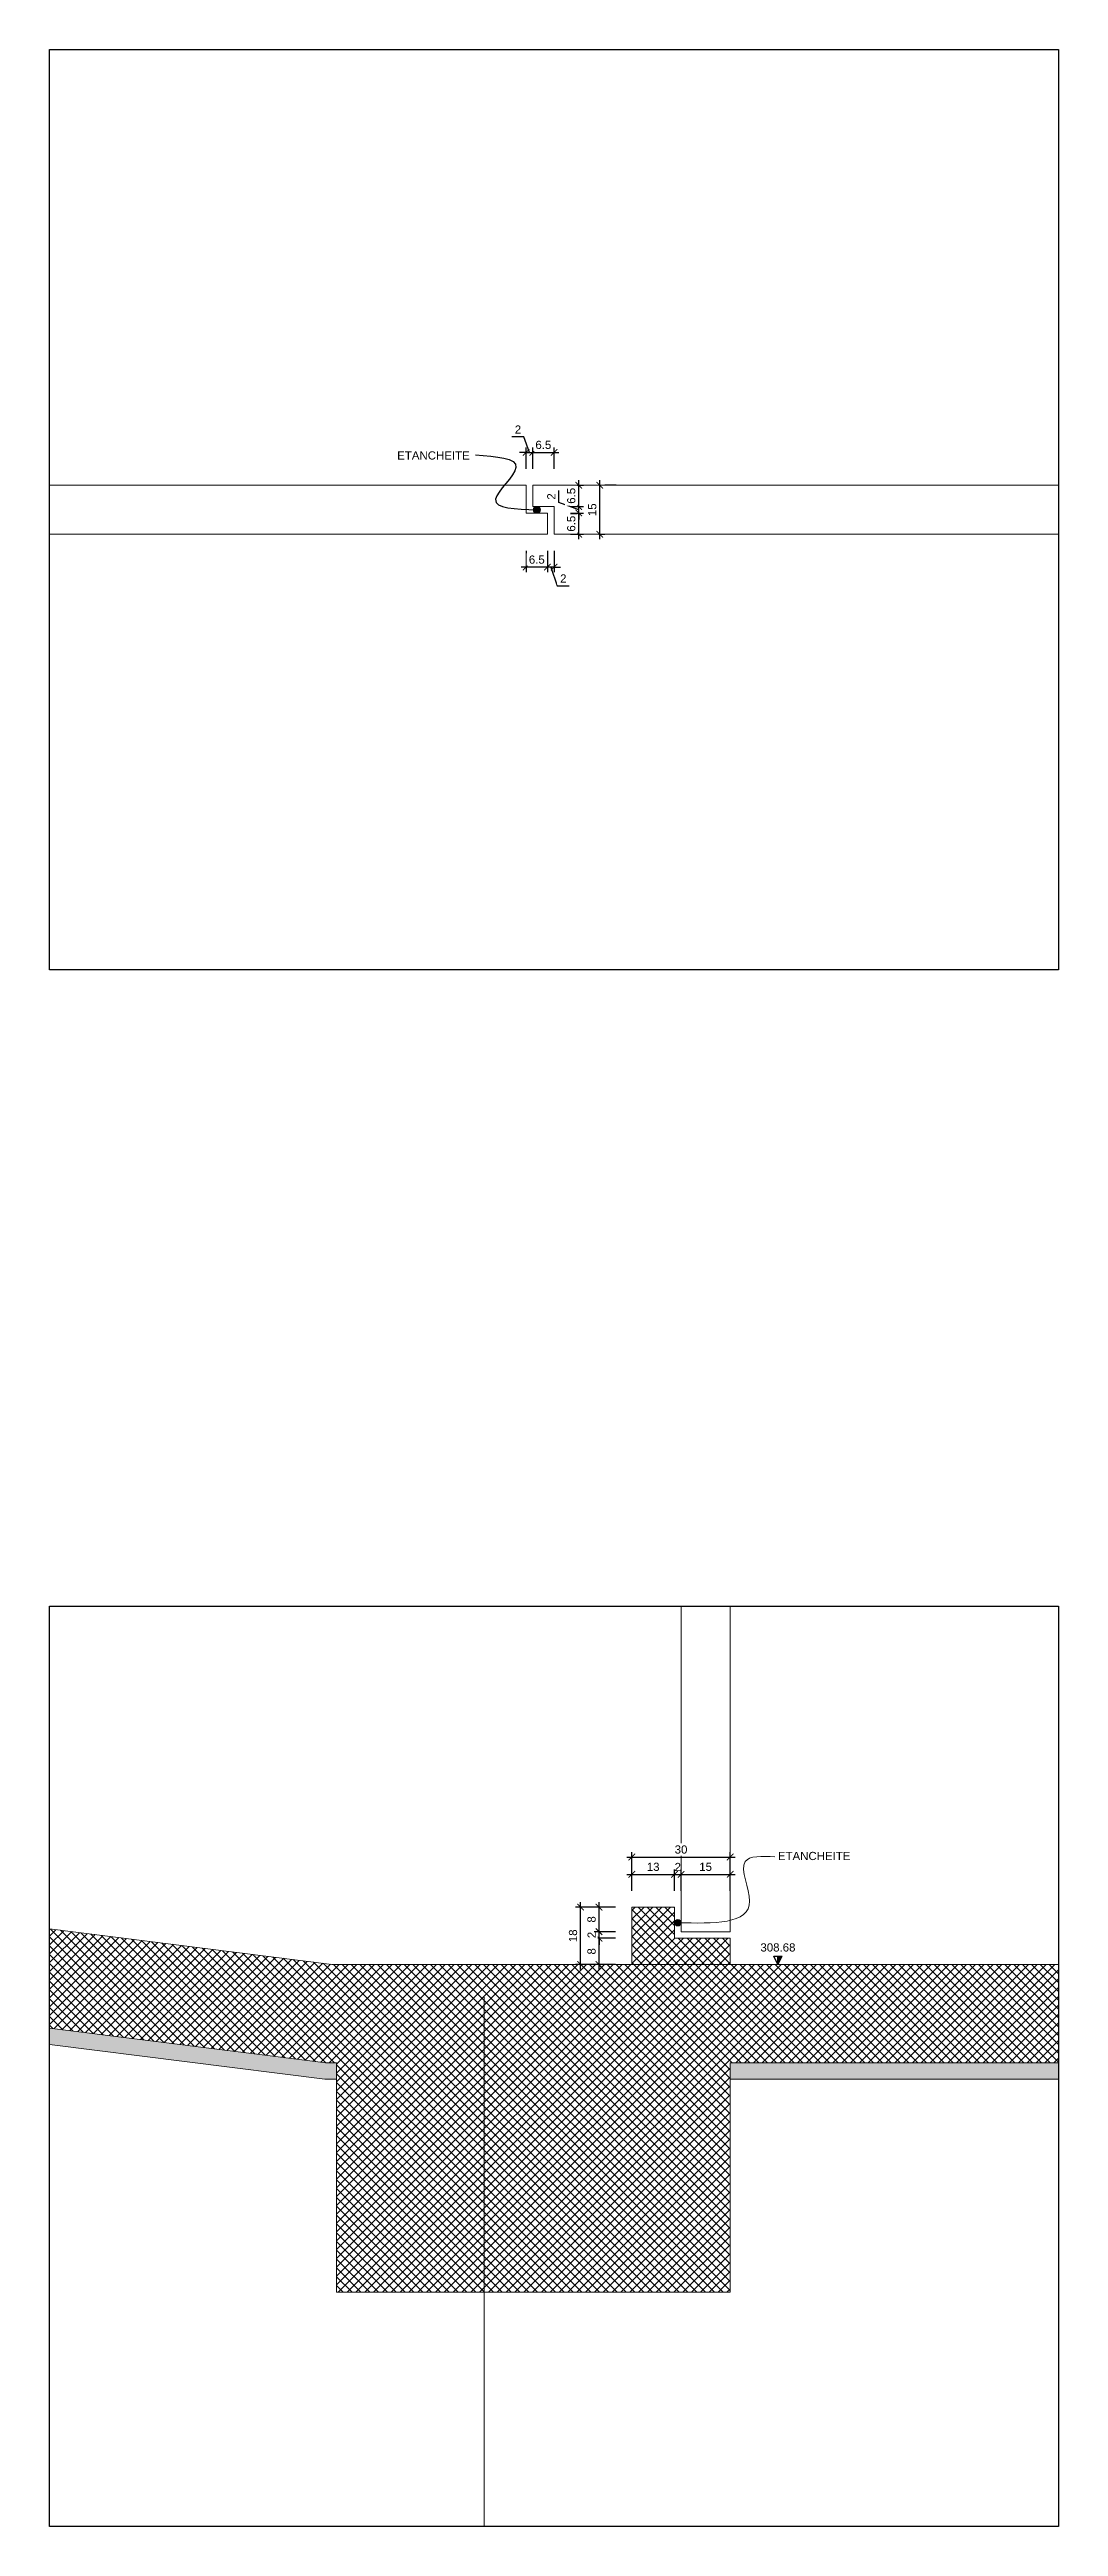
# Model space of a CAD drawing. Extents: x 62300 to 63243, y 108404 to 108784.
# Drawn here: x 63240 to 63243.08, y 108726.13 to 108733.69 of the extents above; entities that cross this region are included whole.
import ezdxf
from ezdxf.enums import TextEntityAlignment as Align

# ---------------------------------------------------------------- set-up
doc = ezdxf.new("R2010")
doc.units = 0
doc.header["$MEASUREMENT"] = 0
for name, color, linetype in [('Dime', 6, 'Continuous'), ('LIN010CO', 2, 'Continuous'), ('LIN018CO', 6, 'Continuous'), ('LIN025CO', 7, 'Continuous'), ('LIN035CO', 1, 'Continuous'), ('LIN050CO', 3, 'Continuous'), ('TEXT035', 1, 'Continuous')]:
    doc.layers.add(name, color=color, linetype=linetype)
doc.layers.add('no_plot', color=5, linetype='Continuous', plot=False)
doc.styles.add('ARIAL', font='arial.ttf')
doc.linetypes.add('INTERRUPTION', pattern='A,0.5,-0.1,["V",Standard,S=0.1,R=0,X=-0.1,Y=-0.1],0', length=0.6)
doc.linetypes.add('ROCK', pattern='A,0.25,-0.18,["<",Standard,S=0.18,R=90,X=0,Y=-0.09],0,["-",Standard,S=0.18,R=45,X=-0.111213,Y=-0.238491],0.25', length=0.68)
doc.dimstyles.new('DIME1-1_100', dxfattribs={"dimtxt": 0.25, "dimasz": 0.2, "dimexe": 0.15, "dimexo": 0.5, "dimgap": 0.1, "dimtad": 1, "dimdec": 0, "dimlfac": 100, "dimzin": 4, "dimdsep": 46, "dimtxsty": 'ARIAL', "dimblk1": 'ARCHTICK', "dimblk2": 'ARCHTICK', "dimsah": 1, "dimcen": 0.09, "dimdle": 0.15, "dimclrd": 6, "dimclre": 6, "dimclrt": 1, "dimaunit": 2, "dimadec": 0, "dimazin": 0, "dimtfac": 1, "dimtdec": 0, "dimtmove": 0, "dimatfit": 1, "dimldrblk": 'ARCHTICK', "dimfxl": 1, "dimtolj": 1, "dimtzin": 0, "dimarcsym": 0})

msp = doc.modelspace()

# ---------------------------------------------------------------- texts
at = {"layer": 'TEXT035', "style": 'ARIAL'}
for p in [(63241.0638, 108732.4398), (63242.2245, 108728.1669)]:
    msp.add_text('ETANCHEITE', height=0.025, dxfattribs=at).set_placement(p)

# ---------------------------------------------------------------- blocks, each defined once
blk = doc.blocks.new('LIVELLI1')
at = {"layer": 'LIN018CO'}
blk.add_solid([(0, 0.25), (0, 0), (0.125, 0.25)], dxfattribs=at)
at = {"layer": 'LIN035CO'}
for p, q in [((-0.125, 0.25), (0.125, 0.25)), ((0, 0), (-0.125, 0.25)), ((0, 0), (0, 0.25)), ((0, 0), (0.125, 0.25))]:
    blk.add_line(p, q, dxfattribs=at)
at = {"layer": 'TEXT035', "style": 'ARIAL'}
blk.add_attdef('VALORE', text='', height=0.25, dxfattribs=at).set_placement((0, 0.395), align=Align.CENTER)
blk = doc.blocks.new('_ARCHTICK')
at = {"color": 0, "linetype": 'ByBlock', "const_width": 0.15}
blk.add_lwpolyline([(-0.5, -0.5), (0.5, 0.5)], dxfattribs=at)
blk = doc.blocks.new('*D79')
at = {"layer": 'Defpoints', "color": 0, "lineweight": 0, "transparency": 16777216}
for p in [(63242.0792, 108728.1234), (63241.9292, 108728.0234), (63242.0792, 108728.0234)]:
    blk.add_point(p, dxfattribs=at)
at = {"layer": 'Dime', "color": 6, "lineweight": -2, "transparency": 16777216}
for p, q in [((63241.9142, 108728.1234), (63242.0942, 108728.1234)), ((63241.9292, 108728.0734), (63241.9292, 108728.1384)), ((63242.0792, 108728.0734), (63242.0792, 108728.1384))]:
    blk.add_line(p, q, dxfattribs=at)
at = {"layer": 'Dime', "color": 6, "lineweight": -2, "transparency": 16777216, "xscale": 0.02, "yscale": 0.02, "zscale": 0.02, "rotation": 180}
blk.add_blockref('_ARCHTICK', (63241.9292, 108728.1234), dxfattribs=at)
at = {"layer": 'Dime', "color": 6, "lineweight": -2, "transparency": 16777216, "xscale": 0.02, "yscale": 0.02, "zscale": 0.02}
blk.add_blockref('_ARCHTICK', (63242.0792, 108728.1234), dxfattribs=at)
at = {"layer": 'Dime', "color": 1, "transparency": 16777216, "insert": (63242.0042, 108728.1462), "char_height": 0.025, "attachment_point": 5, "style": 'ARIAL'}
blk.add_mtext('\\A1;15', dxfattribs=at)
blk = doc.blocks.new('*D80')
at = {"layer": 'Defpoints', "color": 0, "lineweight": 0, "transparency": 16777216}
for p in [(63242.0792, 108728.1762), (63241.7792, 108728.0234), (63242.0792, 108728.0234)]:
    blk.add_point(p, dxfattribs=at)
at = {"layer": 'Dime', "color": 6, "lineweight": -2, "transparency": 16777216}
for p, q in [((63241.7642, 108728.1762), (63242.0942, 108728.1762)), ((63241.7792, 108728.0734), (63241.7792, 108728.1912)), ((63242.0792, 108728.0734), (63242.0792, 108728.1912))]:
    blk.add_line(p, q, dxfattribs=at)
at = {"layer": 'Dime', "color": 6, "lineweight": -2, "transparency": 16777216, "xscale": 0.02, "yscale": 0.02, "zscale": 0.02, "rotation": 180}
blk.add_blockref('_ARCHTICK', (63241.7792, 108728.1762), dxfattribs=at)
at = {"layer": 'Dime', "color": 6, "lineweight": -2, "transparency": 16777216, "xscale": 0.02, "yscale": 0.02, "zscale": 0.02}
blk.add_blockref('_ARCHTICK', (63242.0792, 108728.1762), dxfattribs=at)
at = {"layer": 'Dime', "color": 1, "transparency": 16777216, "insert": (63241.9292, 108728.199), "char_height": 0.025, "attachment_point": 5, "style": 'ARIAL', "bg_fill": 3, "box_fill_scale": 1.25, "bg_fill_color": 256, "bg_fill_true_color": 13158600, "bg_fill_transparency": 0}
blk.add_mtext('\\A1;30', dxfattribs=at)
blk = doc.blocks.new('*D81')
at = {"layer": 'Defpoints', "color": 0, "lineweight": 0, "transparency": 16777216}
for p in [(63241.9092, 108728.1234), (63241.7792, 108728.0234), (63241.9092, 108728.0234)]:
    blk.add_point(p, dxfattribs=at)
at = {"layer": 'Dime', "color": 6, "lineweight": -2, "transparency": 16777216}
for p, q in [((63241.7642, 108728.1234), (63241.9242, 108728.1234)), ((63241.7792, 108728.0734), (63241.7792, 108728.1384)), ((63241.9092, 108728.0734), (63241.9092, 108728.1384))]:
    blk.add_line(p, q, dxfattribs=at)
at = {"layer": 'Dime', "color": 6, "lineweight": -2, "transparency": 16777216, "xscale": 0.02, "yscale": 0.02, "zscale": 0.02, "rotation": 180}
blk.add_blockref('_ARCHTICK', (63241.7792, 108728.1234), dxfattribs=at)
at = {"layer": 'Dime', "color": 6, "lineweight": -2, "transparency": 16777216, "xscale": 0.02, "yscale": 0.02, "zscale": 0.02}
blk.add_blockref('_ARCHTICK', (63241.9092, 108728.1234), dxfattribs=at)
at = {"layer": 'Dime', "color": 1, "transparency": 16777216, "insert": (63241.8442, 108728.1462), "char_height": 0.025, "attachment_point": 5, "style": 'ARIAL'}
blk.add_mtext('\\A1;13', dxfattribs=at)
blk = doc.blocks.new('*D82')
at = {"layer": 'Defpoints', "color": 0, "lineweight": 0, "transparency": 16777216}
for p in [(63241.9292, 108728.1234), (63241.9092, 108728.0234), (63241.9292, 108728.0234)]:
    blk.add_point(p, dxfattribs=at)
at = {"layer": 'Dime', "color": 6, "lineweight": -2, "transparency": 16777216}
for p, q in [((63241.8942, 108728.1234), (63241.9442, 108728.1234)), ((63241.9092, 108728.0734), (63241.9092, 108728.1384)), ((63241.9292, 108728.0734), (63241.9292, 108728.1384))]:
    blk.add_line(p, q, dxfattribs=at)
at = {"layer": 'Dime', "color": 6, "lineweight": -2, "transparency": 16777216, "xscale": 0.02, "yscale": 0.02, "zscale": 0.02, "rotation": 180}
blk.add_blockref('_ARCHTICK', (63241.9092, 108728.1234), dxfattribs=at)
at = {"layer": 'Dime', "color": 6, "lineweight": -2, "transparency": 16777216, "xscale": 0.02, "yscale": 0.02, "zscale": 0.02}
blk.add_blockref('_ARCHTICK', (63241.9292, 108728.1234), dxfattribs=at)
at = {"layer": 'Dime', "color": 1, "transparency": 16777216, "insert": (63241.9192, 108728.1459), "char_height": 0.025, "attachment_point": 5, "style": 'ARIAL'}
blk.add_mtext('\\A1;2', dxfattribs=at)
blk = doc.blocks.new('*D83')
at = {"layer": 'Defpoints', "color": 0, "lineweight": 0, "transparency": 16777216}
for p in [(63241.7792, 108727.9284), (63241.7792, 108727.8484)]:
    blk.add_point(p, dxfattribs=at)
at = {"layer": 'Dime', "color": 6, "lineweight": -2, "transparency": 16777216}
for p, q in [((63241.7292, 108727.9284), (63241.6642, 108727.9284)), ((63241.6792, 108727.8334), (63241.6792, 108727.9434)), ((63241.7292, 108727.8484), (63241.6642, 108727.8484))]:
    blk.add_line(p, q, dxfattribs=at)
at = {"layer": 'Dime', "color": 6, "lineweight": -2, "transparency": 16777216, "xscale": 0.02, "yscale": 0.02, "zscale": 0.02}
for p, rotation in [((63241.6792, 108727.9284), 90), ((63241.6792, 108727.8484), 270)]:
    blk.add_blockref('_ARCHTICK', p, dxfattribs=dict(at, rotation=rotation))
at = {"layer": 'Dime', "color": 1, "transparency": 16777216, "insert": (63241.6564, 108727.8884), "char_height": 0.025, "attachment_point": 5, "rotation": 90, "style": 'ARIAL', "bg_fill": 3, "box_fill_scale": 1.25, "bg_fill_color": 256, "bg_fill_true_color": 13158600, "bg_fill_transparency": 0}
blk.add_mtext('\\A1;8', dxfattribs=at)
at = {"layer": 'Defpoints', "color": 0, "lineweight": 0, "transparency": 16777216}
blk.add_point((63241.6792, 108727.9284), dxfattribs=at)
blk = doc.blocks.new('*D84')
at = {"layer": 'Defpoints', "color": 0, "lineweight": 0, "transparency": 16777216}
for p in [(63241.7792, 108727.9484), (63241.7792, 108727.9284)]:
    blk.add_point(p, dxfattribs=at)
at = {"layer": 'Dime', "color": 6, "lineweight": -2, "transparency": 16777216}
for p, q in [((63241.7292, 108727.9484), (63241.6642, 108727.9484)), ((63241.7292, 108727.9284), (63241.6642, 108727.9284)), ((63241.6792, 108727.9484), (63241.6792, 108727.9684)), ((63241.6792, 108727.9284), (63241.6792, 108727.9484)), ((63241.6792, 108727.9284), (63241.6792, 108727.9084))]:
    blk.add_line(p, q, dxfattribs=at)
at = {"layer": 'Dime', "color": 6, "lineweight": -2, "transparency": 16777216, "xscale": 0.02, "yscale": 0.02, "zscale": 0.02}
for p, rotation in [((63241.6792, 108727.9484), 270), ((63241.6792, 108727.9284), 90)]:
    blk.add_blockref('_ARCHTICK', p, dxfattribs=dict(at, rotation=rotation))
at = {"layer": 'Dime', "color": 1, "transparency": 16777216, "insert": (63241.6566, 108727.9384), "char_height": 0.025, "attachment_point": 5, "rotation": 90, "style": 'ARIAL', "bg_fill": 3, "box_fill_scale": 1.25, "bg_fill_color": 256, "bg_fill_true_color": 13158600, "bg_fill_transparency": 0}
blk.add_mtext('\\A1;2', dxfattribs=at)
at = {"layer": 'Defpoints', "color": 0, "lineweight": 0, "transparency": 16777216}
blk.add_point((63241.6792, 108727.9484), dxfattribs=at)
blk = doc.blocks.new('*D85')
at = {"layer": 'Defpoints', "color": 0, "lineweight": 0, "transparency": 16777216}
for p in [(63241.7792, 108728.0234), (63241.7792, 108727.9484)]:
    blk.add_point(p, dxfattribs=at)
at = {"layer": 'Dime', "color": 6, "lineweight": -2, "transparency": 16777216}
for p, q in [((63241.7292, 108728.0234), (63241.6642, 108728.0234)), ((63241.6792, 108727.9334), (63241.6792, 108728.0384)), ((63241.7292, 108727.9484), (63241.6642, 108727.9484))]:
    blk.add_line(p, q, dxfattribs=at)
at = {"layer": 'Dime', "color": 6, "lineweight": -2, "transparency": 16777216, "xscale": 0.02, "yscale": 0.02, "zscale": 0.02}
for p, rotation in [((63241.6792, 108728.0234), 90), ((63241.6792, 108727.9484), 270)]:
    blk.add_blockref('_ARCHTICK', p, dxfattribs=dict(at, rotation=rotation))
at = {"layer": 'Dime', "color": 1, "transparency": 16777216, "insert": (63241.6564, 108727.9859), "char_height": 0.025, "attachment_point": 5, "rotation": 90, "style": 'ARIAL', "bg_fill": 3, "box_fill_scale": 1.25, "bg_fill_color": 256, "bg_fill_true_color": 13158600, "bg_fill_transparency": 0}
blk.add_mtext('\\A1;8', dxfattribs=at)
at = {"layer": 'Defpoints', "color": 0, "lineweight": 0, "transparency": 16777216}
blk.add_point((63241.6792, 108728.0234), dxfattribs=at)
blk = doc.blocks.new('*D86')
at = {"layer": 'Defpoints', "color": 0, "lineweight": 0, "transparency": 16777216}
for p in [(63241.6228, 108728.0234), (63241.7792, 108728.0234), (63241.7792, 108727.8484)]:
    blk.add_point(p, dxfattribs=at)
at = {"layer": 'Dime', "color": 6, "lineweight": -2, "transparency": 16777216}
for p, q in [((63241.7292, 108728.0234), (63241.6078, 108728.0234)), ((63241.6228, 108727.8334), (63241.6228, 108728.0384)), ((63241.7292, 108727.8484), (63241.6078, 108727.8484))]:
    blk.add_line(p, q, dxfattribs=at)
at = {"layer": 'Dime', "color": 6, "lineweight": -2, "transparency": 16777216, "xscale": 0.02, "yscale": 0.02, "zscale": 0.02}
for p, rotation in [((63241.6228, 108728.0234), 90), ((63241.6228, 108727.8484), 270)]:
    blk.add_blockref('_ARCHTICK', p, dxfattribs=dict(at, rotation=rotation))
at = {"layer": 'Dime', "color": 1, "transparency": 16777216, "insert": (63241.6, 108727.9359), "char_height": 0.025, "attachment_point": 5, "rotation": 90, "style": 'ARIAL', "bg_fill": 3, "box_fill_scale": 1.25, "bg_fill_color": 256, "bg_fill_true_color": 13158600, "bg_fill_transparency": 0}
blk.add_mtext('\\A1;18', dxfattribs=at)
blk = doc.blocks.new('*D87')
at = {"layer": 'Defpoints', "color": 0, "lineweight": 0, "transparency": 16777216}
for p in [(63241.6814, 108732.3616), (63241.6814, 108732.3616), (63241.6289, 108732.2116)]:
    blk.add_point(p, dxfattribs=at)
at = {"layer": 'Dime', "color": 6, "lineweight": -2, "transparency": 16777216}
for p, q in [((63241.6814, 108732.1966), (63241.6814, 108732.3766)), ((63241.7314, 108732.3616), (63241.6964, 108732.3616)), ((63241.6789, 108732.2116), (63241.6964, 108732.2116))]:
    blk.add_line(p, q, dxfattribs=at)
at = {"layer": 'Dime', "color": 6, "lineweight": -2, "transparency": 16777216, "xscale": 0.02, "yscale": 0.02, "zscale": 0.02}
for p, rotation in [((63241.6814, 108732.3616), 90), ((63241.6814, 108732.2116), 270)]:
    blk.add_blockref('_ARCHTICK', p, dxfattribs=dict(at, rotation=rotation))
at = {"layer": 'Dime', "color": 1, "transparency": 16777216, "insert": (63241.6587, 108732.2866), "char_height": 0.025, "attachment_point": 5, "rotation": 90, "style": 'ARIAL', "bg_fill": 3, "box_fill_scale": 1.25, "bg_fill_color": 256, "bg_fill_true_color": 13158600, "bg_fill_transparency": 0}
blk.add_mtext('\\A1;15', dxfattribs=at)
blk = doc.blocks.new('*D88')
at = {"layer": 'Defpoints', "color": 0, "lineweight": 0, "transparency": 16777216}
for p in [(63241.4769, 108732.4616), (63241.4569, 108732.3616), (63241.4769, 108732.3616)]:
    blk.add_point(p, dxfattribs=at)
at = {"layer": 'Dime', "color": 6, "lineweight": -2, "transparency": 16777216}
for p, q in [((63241.4502, 108732.5088), (63241.4136, 108732.5088)), ((63241.4569, 108732.4616), (63241.4369, 108732.4616)), ((63241.4669, 108732.4616), (63241.4502, 108732.5088)), ((63241.4569, 108732.4116), (63241.4569, 108732.4766)), ((63241.4569, 108732.4616), (63241.4769, 108732.4616)), ((63241.4569, 108732.4616), (63241.4769, 108732.4616)), ((63241.4769, 108732.4116), (63241.4769, 108732.4766)), ((63241.4769, 108732.4616), (63241.4969, 108732.4616))]:
    blk.add_line(p, q, dxfattribs=at)
at = {"layer": 'Dime', "color": 6, "lineweight": -2, "transparency": 16777216, "xscale": 0.02, "yscale": 0.02, "zscale": 0.02}
blk.add_blockref('_ARCHTICK', (63241.4569, 108732.4616), dxfattribs=at)
at = {"layer": 'Dime', "color": 6, "lineweight": -2, "transparency": 16777216, "xscale": 0.02, "yscale": 0.02, "zscale": 0.02, "rotation": 180}
blk.add_blockref('_ARCHTICK', (63241.4769, 108732.4616), dxfattribs=at)
at = {"layer": 'Dime', "color": 1, "transparency": 16777216, "insert": (63241.4319, 108732.5314), "char_height": 0.025, "attachment_point": 5, "style": 'ARIAL', "bg_fill": 3, "box_fill_scale": 1.25, "bg_fill_color": 256, "bg_fill_true_color": 13158600, "bg_fill_transparency": 0}
blk.add_mtext('\\A1;2', dxfattribs=at)
blk = doc.blocks.new('*D89')
at = {"layer": 'Defpoints', "color": 0, "lineweight": 0, "transparency": 16777216}
for p in [(63241.4769, 108732.3616), (63241.5419, 108732.3616)]:
    blk.add_point(p, dxfattribs=at)
at = {"layer": 'Dime', "color": 6, "lineweight": -2, "transparency": 16777216}
for p, q in [((63241.4619, 108732.4616), (63241.5569, 108732.4616)), ((63241.4769, 108732.4116), (63241.4769, 108732.4766)), ((63241.5419, 108732.4116), (63241.5419, 108732.4766))]:
    blk.add_line(p, q, dxfattribs=at)
at = {"layer": 'Dime', "color": 6, "lineweight": -2, "transparency": 16777216, "xscale": 0.02, "yscale": 0.02, "zscale": 0.02, "rotation": 180}
blk.add_blockref('_ARCHTICK', (63241.4769, 108732.4616), dxfattribs=at)
at = {"layer": 'Dime', "color": 6, "lineweight": -2, "transparency": 16777216, "xscale": 0.02, "yscale": 0.02, "zscale": 0.02}
blk.add_blockref('_ARCHTICK', (63241.5419, 108732.4616), dxfattribs=at)
at = {"layer": 'Dime', "color": 1, "transparency": 16777216, "insert": (63241.5094, 108732.4844), "char_height": 0.025, "attachment_point": 5, "style": 'ARIAL', "bg_fill": 3, "box_fill_scale": 1.25, "bg_fill_color": 256, "bg_fill_true_color": 13158600, "bg_fill_transparency": 0}
blk.add_mtext('\\A1;6.5', dxfattribs=at)
at = {"layer": 'Defpoints', "color": 0, "lineweight": 0, "transparency": 16777216}
blk.add_point((63241.5419, 108732.4616), dxfattribs=at)
blk = doc.blocks.new('*D90')
at = {"layer": 'Defpoints', "color": 0, "lineweight": 0, "transparency": 16777216}
for p in [(63241.5219, 108732.2116), (63241.5419, 108732.2116)]:
    blk.add_point(p, dxfattribs=at)
at = {"layer": 'Dime', "color": 6, "lineweight": -2, "transparency": 16777216}
for p, q in [((63241.5219, 108732.1616), (63241.5219, 108732.0966)), ((63241.5419, 108732.1616), (63241.5419, 108732.0966)), ((63241.5219, 108732.1116), (63241.5019, 108732.1116)), ((63241.5319, 108732.1116), (63241.5519, 108732.0543)), ((63241.5419, 108732.1116), (63241.5619, 108732.1116)), ((63241.5519, 108732.0543), (63241.5885, 108732.0543))]:
    blk.add_line(p, q, dxfattribs=at)
at = {"layer": 'Dime', "color": 1, "transparency": 16777216, "insert": (63241.5702, 108732.0769), "char_height": 0.025, "attachment_point": 5, "style": 'ARIAL', "bg_fill": 3, "box_fill_scale": 1.25, "bg_fill_color": 256, "bg_fill_true_color": 13158600, "bg_fill_transparency": 0}
blk.add_mtext('\\A1;2', dxfattribs=at)
at = {"layer": 'Defpoints', "color": 0, "lineweight": 0, "transparency": 16777216}
blk.add_point((63241.5219, 108732.1116), dxfattribs=at)
at = {"layer": 'Dime', "color": 6, "lineweight": -2, "transparency": 16777216}
blk.add_line((63241.5419, 108732.1116), (63241.5219, 108732.1116), dxfattribs=at)
blk.add_line((63241.5419, 108732.1116), (63241.5219, 108732.1116), dxfattribs=at)
at = {"layer": 'Dime', "color": 6, "lineweight": -2, "transparency": 16777216, "xscale": 0.02, "yscale": 0.02, "zscale": 0.02}
blk.add_blockref('_ARCHTICK', (63241.5219, 108732.1116), dxfattribs=at)
at = {"layer": 'Dime', "color": 6, "lineweight": -2, "transparency": 16777216, "xscale": 0.02, "yscale": 0.02, "zscale": 0.02, "rotation": 180}
blk.add_blockref('_ARCHTICK', (63241.5419, 108732.1116), dxfattribs=at)
blk = doc.blocks.new('*D91')
at = {"layer": 'Defpoints', "color": 0, "lineweight": 0, "transparency": 16777216}
for p in [(63241.4569, 108732.2116), (63241.5219, 108732.2116)]:
    blk.add_point(p, dxfattribs=at)
at = {"layer": 'Dime', "color": 6, "lineweight": -2, "transparency": 16777216}
for p, q in [((63241.4569, 108732.1616), (63241.4569, 108732.0966)), ((63241.5219, 108732.1616), (63241.5219, 108732.0966)), ((63241.5369, 108732.1116), (63241.4419, 108732.1116))]:
    blk.add_line(p, q, dxfattribs=at)
at = {"layer": 'Dime', "color": 6, "lineweight": -2, "transparency": 16777216, "xscale": 0.02, "yscale": 0.02, "zscale": 0.02, "rotation": 180}
blk.add_blockref('_ARCHTICK', (63241.4569, 108732.1116), dxfattribs=at)
at = {"layer": 'Dime', "color": 6, "lineweight": -2, "transparency": 16777216, "xscale": 0.02, "yscale": 0.02, "zscale": 0.02}
blk.add_blockref('_ARCHTICK', (63241.5219, 108732.1116), dxfattribs=at)
at = {"layer": 'Dime', "color": 1, "transparency": 16777216, "insert": (63241.4894, 108732.1344), "char_height": 0.025, "attachment_point": 5, "style": 'ARIAL', "bg_fill": 3, "box_fill_scale": 1.25, "bg_fill_color": 256, "bg_fill_true_color": 13158600, "bg_fill_transparency": 0}
blk.add_mtext('\\A1;6.5', dxfattribs=at)
at = {"layer": 'Defpoints', "color": 0, "lineweight": 0, "transparency": 16777216}
blk.add_point((63241.4569, 108732.1116), dxfattribs=at)
blk = doc.blocks.new('*D92')
at = {"layer": 'Dime', "color": 6, "lineweight": -2, "transparency": 16777216}
for p, q in [((63241.5919, 108732.2766), (63241.6323, 108732.2766)), ((63241.6173, 108732.1966), (63241.6173, 108732.2916)), ((63241.5919, 108732.2116), (63241.6323, 108732.2116))]:
    blk.add_line(p, q, dxfattribs=at)
at = {"layer": 'Dime', "color": 6, "lineweight": -2, "transparency": 16777216, "xscale": 0.02, "yscale": 0.02, "zscale": 0.02}
for p, rotation in [((63241.6173, 108732.2766), 90), ((63241.6173, 108732.2116), 270)]:
    blk.add_blockref('_ARCHTICK', p, dxfattribs=dict(at, rotation=rotation))
at = {"layer": 'Dime', "color": 1, "transparency": 16777216, "insert": (63241.5945, 108732.2441), "char_height": 0.025, "attachment_point": 5, "rotation": 90, "style": 'ARIAL', "bg_fill": 3, "box_fill_scale": 1.25, "bg_fill_color": 256, "bg_fill_true_color": 13158600, "bg_fill_transparency": 0}
blk.add_mtext('\\A1;6.5', dxfattribs=at)
at = {"layer": 'Defpoints', "color": 0, "lineweight": 0, "transparency": 16777216}
for p in [(63241.5419, 108732.2766), (63241.6173, 108732.2766), (63241.5419, 108732.2116)]:
    blk.add_point(p, dxfattribs=at)
blk = doc.blocks.new('*D93')
at = {"layer": 'Defpoints', "color": 0, "lineweight": 0, "transparency": 16777216}
blk.add_point((63241.6173, 108732.2966), dxfattribs=at)
at = {"layer": 'Dime', "color": 6, "lineweight": -2, "transparency": 16777216}
for p, q in [((63241.5562, 108732.3089), (63241.5562, 108732.3454)), ((63241.6173, 108732.2866), (63241.5562, 108732.3089)), ((63241.6173, 108732.2966), (63241.6173, 108732.3166)), ((63241.5919, 108732.2966), (63241.6323, 108732.2966)), ((63241.5919, 108732.2766), (63241.6323, 108732.2766)), ((63241.6173, 108732.2766), (63241.6173, 108732.2966)), ((63241.6173, 108732.2766), (63241.6173, 108732.2966)), ((63241.6173, 108732.2766), (63241.6173, 108732.2566))]:
    blk.add_line(p, q, dxfattribs=at)
at = {"layer": 'Dime', "color": 6, "lineweight": -2, "transparency": 16777216, "xscale": 0.02, "yscale": 0.02, "zscale": 0.02}
for p, rotation in [((63241.6173, 108732.2966), 270), ((63241.6173, 108732.2766), 90)]:
    blk.add_blockref('_ARCHTICK', p, dxfattribs=dict(at, rotation=rotation))
at = {"layer": 'Dime', "color": 1, "transparency": 16777216, "insert": (63241.5336, 108732.3272), "char_height": 0.025, "attachment_point": 5, "rotation": 90, "style": 'ARIAL', "bg_fill": 3, "box_fill_scale": 1.25, "bg_fill_color": 256, "bg_fill_true_color": 13158600, "bg_fill_transparency": 0}
blk.add_mtext('\\A1;2', dxfattribs=at)
at = {"layer": 'Defpoints', "color": 0, "lineweight": 0, "transparency": 16777216}
for p in [(63241.5419, 108732.2966), (63241.5419, 108732.2766)]:
    blk.add_point(p, dxfattribs=at)
blk = doc.blocks.new('*D94')
at = {"layer": 'Dime', "color": 6, "lineweight": -2, "transparency": 16777216}
for p, q in [((63241.5919, 108732.3616), (63241.6323, 108732.3616)), ((63241.6173, 108732.2816), (63241.6173, 108732.3766)), ((63241.5919, 108732.2966), (63241.6323, 108732.2966))]:
    blk.add_line(p, q, dxfattribs=at)
at = {"layer": 'Dime', "color": 6, "lineweight": -2, "transparency": 16777216, "xscale": 0.02, "yscale": 0.02, "zscale": 0.02}
for p, rotation in [((63241.6173, 108732.3616), 90), ((63241.6173, 108732.2966), 270)]:
    blk.add_blockref('_ARCHTICK', p, dxfattribs=dict(at, rotation=rotation))
at = {"layer": 'Dime', "color": 1, "transparency": 16777216, "insert": (63241.5945, 108732.3291), "char_height": 0.025, "attachment_point": 5, "rotation": 90, "style": 'ARIAL', "bg_fill": 3, "box_fill_scale": 1.25, "bg_fill_color": 256, "bg_fill_true_color": 13158600, "bg_fill_transparency": 0}
blk.add_mtext('\\A1;6.5', dxfattribs=at)
at = {"layer": 'Defpoints', "color": 0, "lineweight": 0, "transparency": 16777216}
for p in [(63241.5419, 108732.3616), (63241.6173, 108732.3616), (63241.5419, 108732.2966)]:
    blk.add_point(p, dxfattribs=at)

# ---------------------------------------------------------------- dimensions: what is measured, and where the dimension line sits
at = {"layer": 'Dime'}
dim = msp.add_linear_dim(base=(63242.0792, 108728.1234), p1=(63241.9292, 108728.0234), p2=(63242.0792, 108728.0234), dimstyle='DIME1-1_100', override={"dimscale": 0.1}, dxfattribs=at)
dim.commit()
dim.dimension.update_dxf_attribs({"geometry": '*D79', "text_midpoint": (63242.0042, 108728.1462)})

# ---------------------------------------------------------------- hatches: boundary and pattern name
at = {"layer": 'Dime'}
h = msp.add_hatch(color=256, dxfattribs=at)
h.dxf.hatch_style = 1
h.paths.add_polyline_path([(63241.4794, 108732.2866, 0.988399), (63241.4994, 108732.2864), (63241.4994, 108732.2868, 0.988399)])
h = msp.add_hatch(color=256, dxfattribs=at)
h.dxf.hatch_style = 1
h.paths.add_polyline_path([(63241.9092, 108727.9759, 0.988399), (63241.9292, 108727.9757), (63241.9292, 108727.9761, 0.988399)])
at = {"layer": 'LIN010CO', "lineweight": 0}
h = msp.add_hatch(dxfattribs=at)
h.set_pattern_fill('ANSI37', color=256, scale=0.006, angle=270, style=0)
h.set_pattern_definition([(315, (62971.160645, 108595.46598), (0.0134703842, 0.0134703842), []), (45, (62971.160645, 108595.46598), (-0.0134703842, 0.0134703842), [])])
h.paths.add_polyline_path([(63243.0798, 108727.8484), (63242.0792, 108727.8484), (63242.0792, 108727.9284), (63241.9092, 108727.9284), (63241.9092, 108728.0234), (63241.7792, 108728.0234), (63241.7792, 108727.8484), (63240.8647, 108727.8484), (63240.0039, 108727.9569), (63240.0039, 108727.6545), (63240.8459, 108727.5484), (63240.8792, 108727.5484), (63240.8792, 108727.4984), (63240.8792, 108726.8484), (63242.0792, 108726.8484), (63242.0792, 108727.4984), (63242.0792, 108727.5484), (63243.0798, 108727.5484)])
at = {"layer": 'LIN010CO'}
h = msp.add_hatch(dxfattribs=at)
h.set_pattern_fill('AR-SAND', color=256, scale=0.0005, style=0)
h.set_pattern_definition([(37.5, (62971.160645, 108595.46598), (-0.0008000156, 0.0244706619), [0, -0.019304, 0, -0.02159, 0, -0.0206375]), (7.5, (62971.160645, 108595.46598), (0.022476164, 0.035841255), [0, -0.010414, 0, -0.017399, 0, -0.0066675]), (327.5, (62971.145024, 108595.46598), (0.0395496185, 7.18592e-05), [0, -0.00635, 0, -0.02286, 0, -0.029845]), (317.5, (62971.145024, 108595.46598), (0.0381778226, 0.011146466), [0, -0.003175, 0, -0.014986, 0, -0.017145])])
h.paths.add_polyline_path([(63240.0039, 108727.6545), (63240.0039, 108727.6041), (63240.8428, 108727.4984), (63240.8792, 108727.4984), (63240.8792, 108727.5484), (63240.8459, 108727.5484)])
h.paths.add_polyline_path([(63243.0798, 108727.4984), (63243.0798, 108727.5484), (63242.0792, 108727.5484), (63242.0792, 108727.4984)])

# ---------------------------------------------------------------- linework, layer by layer
at = {"layer": 'Dime'}
msp.add_circle((63241.4894, 108732.2866), 0.01, dxfattribs=at)
msp.add_spline([(63241.3028, 108732.4537), (63241.426, 108732.4159), (63241.3638, 108732.3184), (63241.4894, 108732.2866)], degree=3, dxfattribs=at)
at = {"layer": 'LIN018CO', "linetype": 'INTERRUPTION', "lineweight": 0, "ltscale": 0.1}
msp.add_lwpolyline([(63241.7792, 108727.8484), (63242.0792, 108727.8484)], dxfattribs=at)
at = {"layer": 'LIN025CO', "linetype": 'Continuous', "lineweight": 0}
for points in [[(63240.0039, 108727.6545), (63240.8459, 108727.5484), (63240.8792, 108727.5484), (63240.8792, 108727.4984)], [(63242.0792, 108727.4984), (63242.0792, 108727.5484), (63243.0798, 108727.5484)]]:
    msp.add_lwpolyline(points, dxfattribs=at)
at = {"layer": 'LIN035CO', "linetype": 'Continuous', "lineweight": 0}
for points in [[(63240.0039, 108732.2116), (63241.5219, 108732.2116), (63241.5219, 108732.2766), (63241.4569, 108732.2766), (63241.4569, 108732.3616), (63240.0039, 108732.3616)], [(63243.0798, 108732.3616), (63241.4769, 108732.3616), (63241.4769, 108732.2966), (63241.5419, 108732.2966), (63241.5419, 108732.2116), (63243.0798, 108732.2116)], [(63241.9292, 108728.942), (63241.9292, 108727.9484), (63242.0792, 108727.9484), (63242.0792, 108728.942)]]:
    msp.add_lwpolyline(points, dxfattribs=at)
at = {"layer": 'LIN050CO', "linetype": 'Continuous', "lineweight": 0}
for points in [[(63242.0792, 108727.8484), (63242.0792, 108727.9284), (63241.9092, 108727.9284), (63241.9092, 108728.0234), (63241.7792, 108728.0234), (63241.7792, 108727.8484)], [(63241.7792, 108727.8484), (63240.8647, 108727.8484), (63240.0039, 108727.9569)], [(63243.0798, 108727.8484), (63242.0792, 108727.8484)], [(63241.3292, 108727.7484), (63241.3292, 108726.1339)]]:
    msp.add_lwpolyline(points, dxfattribs=at)
at = {"layer": 'LIN050CO', "linetype": 'ROCK', "lineweight": 0, "ltscale": 0.1, "flags": 128}
msp.add_lwpolyline([(63240.0039, 108727.6041), (63240.8428, 108727.4984), (63240.8792, 108727.4984), (63240.8792, 108726.8484), (63242.0792, 108726.8484), (63242.0792, 108727.4984), (63243.0798, 108727.4984)], dxfattribs=at)
at = {"layer": 'no_plot'}
msp.add_lwpolyline([(63240.0039, 108733.6906), (63243.0798, 108733.6906), (63243.0798, 108730.8825), (63240.0039, 108730.8825)], close=True, dxfattribs=at)

# ---------------------------------------------------------------- block references
at = {"xscale": 0.1, "yscale": 0.1, "zscale": 0.1}
msp.add_blockref('LIVELLI1', (63242.2246, 108727.8484), dxfattribs=at).add_auto_attribs({'VALORE': '308.68'})

msp.set_redraw_order([(e.dxf.handle, doc.entitydb.next_handle()) for e in msp.query("TEXT MTEXT ATTDEF DIMENSION ARC_DIMENSION")])  # texts and dimensions are drawn at this point

# ---------------------------------------------------------------- next in the draw order: dimensions: what is measured, and where the dimension line sits
at = {"layer": 'Dime'}
dim = msp.add_linear_dim(base=(63241.4769, 108732.4616), p1=(63241.4569, 108732.3616), p2=(63241.4769, 108732.3616), dimstyle='DIME1-1_100', override={"dimscale": 0.1, "dimtmove": 1, "dimtfill": 1}, dxfattribs=at)
dim.commit()
dim.dimension.update_dxf_attribs({"geometry": '*D88', "text_midpoint": (63241.4402, 108732.5088), "dimtype": 160})
for base, p1, p2, picture, middle in [((63241.6814, 108732.3616), (63241.6289, 108732.2116), (63241.6814, 108732.3616), '*D87', (63241.6587, 108732.2866)), ((63241.6792, 108727.9284), (63241.7792, 108727.8484), (63241.7792, 108727.9284), '*D83', (63241.6564, 108727.8884))]:
    dim = msp.add_linear_dim(base=base, p1=p1, p2=p2, angle=90, dimstyle='DIME1-1_100', override={"dimscale": 0.1, "dimtfill": 1}, dxfattribs=at)
    dim.commit()
    dim.dimension.update_dxf_attribs({"geometry": picture, "text_midpoint": middle})
dim = msp.add_linear_dim(base=(63241.5219, 108732.1116), p1=(63241.5419, 108732.2116), p2=(63241.5219, 108732.2116), angle=180, dimstyle='DIME1-1_100', override={"dimscale": 0.1, "dimtmove": 1, "dimtfill": 1}, dxfattribs=at)
dim.commit()
dim.dimension.update_dxf_attribs({"geometry": '*D90', "text_midpoint": (63241.5619, 108732.0543), "dimtype": 160})
dim = msp.add_linear_dim(base=(63242.0792, 108728.1762), p1=(63241.7792, 108728.0234), p2=(63242.0792, 108728.0234), dimstyle='DIME1-1_100', override={"dimscale": 0.1, "dimtfill": 1}, dxfattribs=at)
dim.commit()
dim.dimension.update_dxf_attribs({"geometry": '*D80', "text_midpoint": (63241.9292, 108728.199)})

# ---------------------------------------------------------------- next in the draw order: linework, layer by layer
msp.add_circle((63241.9192, 108727.9759), 0.01, dxfattribs=at)
at = {"layer": 'Dime', "linetype": 'Continuous', "lineweight": 0}
msp.add_spline([(63242.2152, 108728.1773), (63242.1245, 108728.1621), (63242.1384, 108728.0416), (63241.9192, 108727.9759)], degree=3, dxfattribs=at)

# ---------------------------------------------------------------- next in the draw order: dimensions: what is measured, and where the dimension line sits
at = {"layer": 'Dime'}
for base, p1, p2, override, picture, middle in [((63241.5419, 108732.4616), (63241.4769, 108732.3616), (63241.5419, 108732.3616), {"dimscale": 0.1, "dimdec": 1, "dimtfill": 1}, '*D89', (63241.5094, 108732.4616)), ((63241.9292, 108728.1234), (63241.9092, 108728.0234), (63241.9292, 108728.0234), {"dimscale": 0.1}, '*D82', (63241.9192, 108728.1234))]:
    dim = msp.add_linear_dim(base=base, p1=p1, p2=p2, dimstyle='DIME1-1_100', override=override, dxfattribs=at)
    dim.commit()
    dim.dimension.update_dxf_attribs({"geometry": picture, "text_midpoint": middle, "dimtype": 160})
for base, p1, p2, angle, override, picture, middle in [((63241.4569, 108732.1116), (63241.5219, 108732.2116), (63241.4569, 108732.2116), 180, {"dimscale": 0.1, "dimdec": 1, "dimtfill": 1}, '*D91', (63241.4894, 108732.1116)), ((63241.6792, 108727.9484), (63241.7792, 108727.9284), (63241.7792, 108727.9484), 90, {"dimscale": 0.1, "dimtfill": 1}, '*D84', (63241.6792, 108727.9384))]:
    dim = msp.add_linear_dim(base=base, p1=p1, p2=p2, angle=angle, dimstyle='DIME1-1_100', override=override, dxfattribs=at)
    dim.commit()
    dim.dimension.update_dxf_attribs({"geometry": picture, "text_midpoint": middle, "dimtype": 160})
dim = msp.add_linear_dim(base=(63241.9092, 108728.1234), p1=(63241.7792, 108728.0234), p2=(63241.9092, 108728.0234), dimstyle='DIME1-1_100', override={"dimscale": 0.1}, dxfattribs=at)
dim.commit()
dim.dimension.update_dxf_attribs({"geometry": '*D81', "text_midpoint": (63241.8442, 108728.1462)})

# ---------------------------------------------------------------- next in the draw order: dimensions: what is measured, and where the dimension line sits
dim = msp.add_linear_dim(base=(63241.6173, 108732.2766), p1=(63241.5419, 108732.2116), p2=(63241.5419, 108732.2766), angle=90, dimstyle='DIME1-1_100', override={"dimscale": 0.1, "dimdec": 1, "dimtfill": 1}, dxfattribs=at)
dim.commit()
dim.dimension.update_dxf_attribs({"geometry": '*D92', "text_midpoint": (63241.6173, 108732.2441), "dimtype": 160})
dim = msp.add_linear_dim(base=(63241.6791720777, 108728.0233888421), p1=(63241.7791720777, 108727.9483888421), p2=(63241.7791720777, 108728.0233888421), angle=90, dimstyle='DIME1-1_100', override={"dimscale": 0.1, "dimtfill": 1}, dxfattribs=at)
dim.commit()
dim.dimension.update_dxf_attribs({"geometry": '*D85', "text_midpoint": (63241.656407753, 108727.9858888421)})

# ---------------------------------------------------------------- next in the draw order: dimensions: what is measured, and where the dimension line sits
dim = msp.add_linear_dim(base=(63241.6173, 108732.2966), p1=(63241.5419, 108732.2766), p2=(63241.5419, 108732.2966), angle=90, dimstyle='DIME1-1_100', override={"dimscale": 0.1, "dimtmove": 1, "dimtfill": 1}, dxfattribs=at)
dim.commit()
dim.dimension.update_dxf_attribs({"geometry": '*D93', "text_midpoint": (63241.5562, 108732.3189), "dimtype": 160})
dim = msp.add_linear_dim(base=(63241.6227764536, 108728.0233888421), p1=(63241.7791720777, 108727.8483888421), p2=(63241.7791720777, 108728.0233888421), angle=90, dimstyle='DIME1-1_100', override={"dimscale": 0.1, "dimtfill": 1}, dxfattribs=at)
dim.commit()
dim.dimension.update_dxf_attribs({"geometry": '*D86', "text_midpoint": (63241.6000121289, 108727.9358888421)})

# ---------------------------------------------------------------- next in the draw order: linework, layer by layer
at = {"layer": 'no_plot'}
msp.add_lwpolyline([(63240.0039, 108728.942), (63243.0798, 108728.942), (63243.0798, 108726.1339), (63240.0039, 108726.1339)], close=True, dxfattribs=at)

# ---------------------------------------------------------------- next in the draw order: dimensions: what is measured, and where the dimension line sits
at = {"layer": 'Dime'}
dim = msp.add_linear_dim(base=(63241.6173, 108732.3616), p1=(63241.5419, 108732.2966), p2=(63241.5419, 108732.3616), angle=90, dimstyle='DIME1-1_100', override={"dimscale": 0.1, "dimdec": 1, "dimtfill": 1}, dxfattribs=at)
dim.commit()
dim.dimension.update_dxf_attribs({"geometry": '*D94', "text_midpoint": (63241.6173, 108732.3291), "dimtype": 160})

doc.saveas('drawing.dxf')
